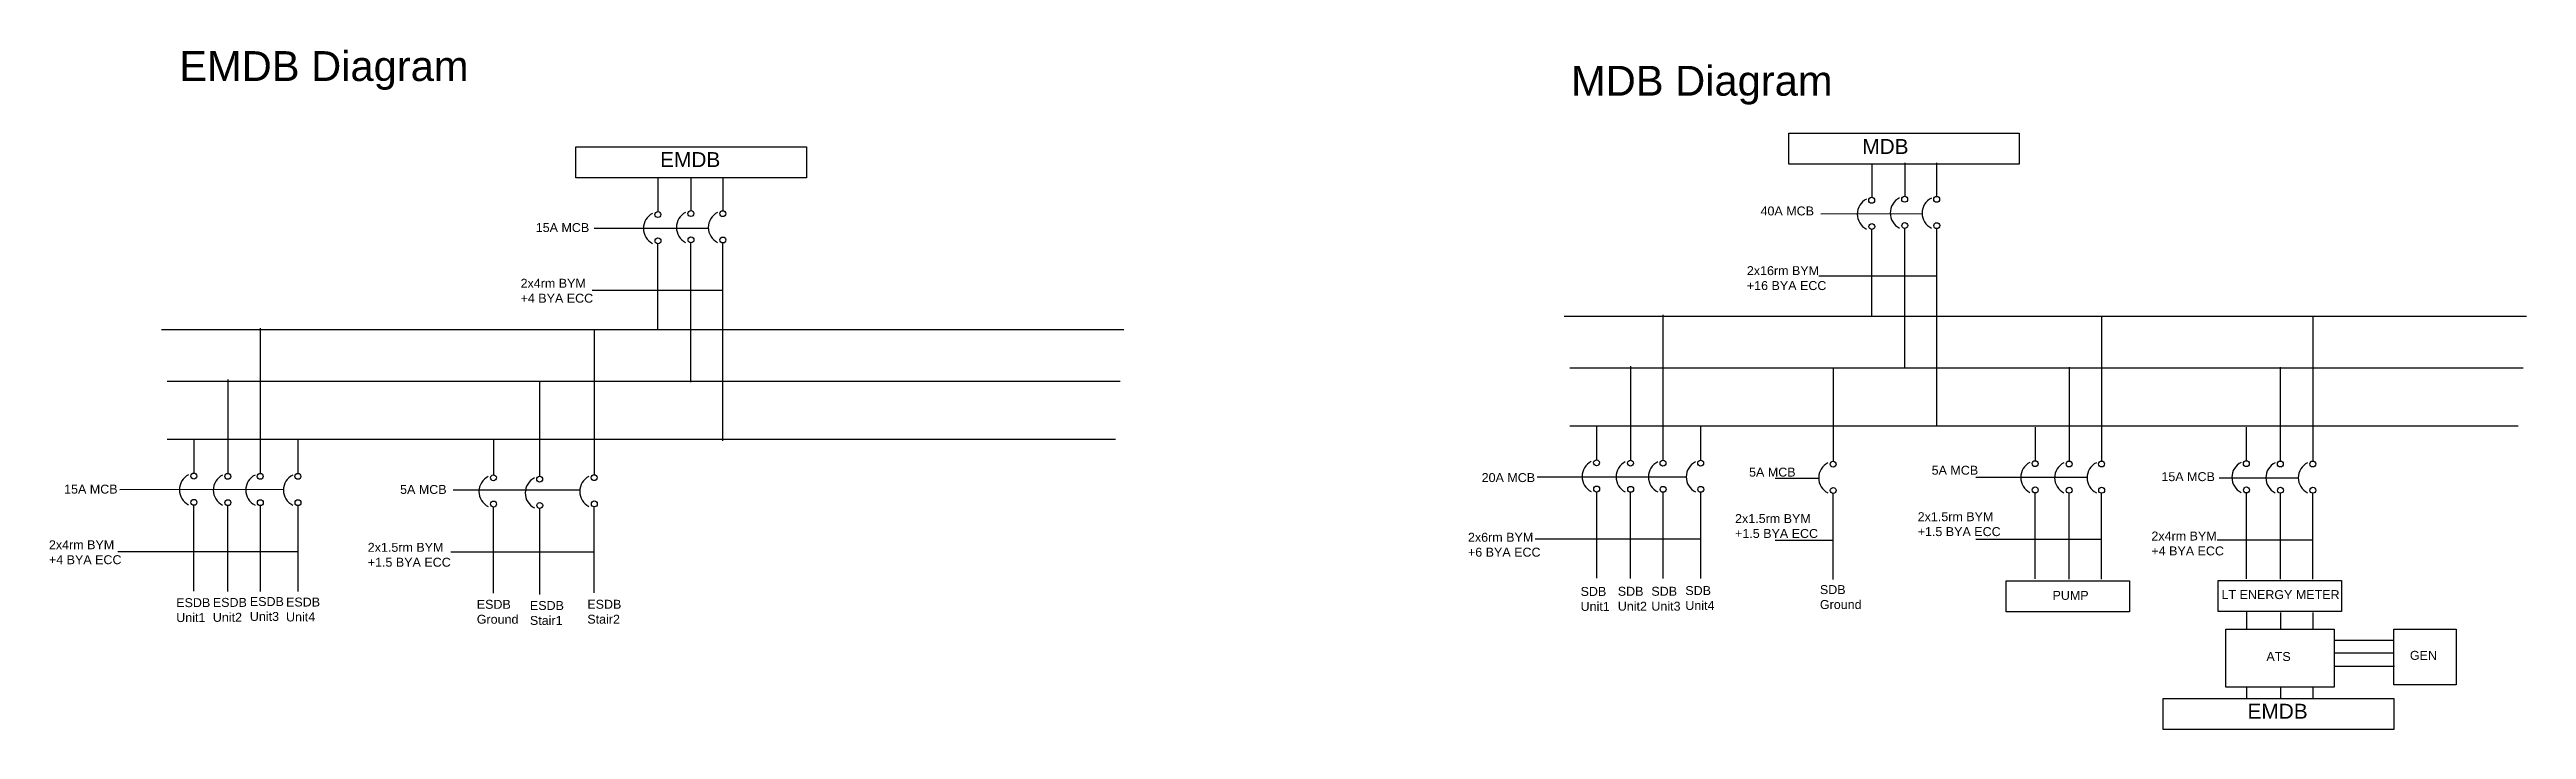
# Model space of a CAD drawing. Header units: inches. Extents: x 18 to 337, y -10 to 40.
# Drawn here: x 254.1 to 337.2, y 12.3 to 35.1 of the extents above; entities that cross this region are included whole.
import ezdxf

# ---------------------------------------------------------------- set-up
doc = ezdxf.new("R2010")
doc.units = ezdxf.units.IN
doc.header["$MEASUREMENT"] = 0
for name, color, linetype in [('B', 150, 'Continuous'), ('G', 82, 'Continuous'), ('R', 230, 'Continuous')]:
    doc.layers.add(name, color=color, linetype=linetype)
doc.styles.get("Standard").update_dxf_attribs({"font": 'arial.ttf'})

msp = doc.modelspace()

# ---------------------------------------------------------------- texts
at = {"attachment_point": 1}
for s, width, insert, char_height in [('EMDB Diagram', 11.78355, (258.483, 35.006), 1), ('MDB Diagram', 11.78355, (305.155, 34.513), 1), ('EMDB', 6.47203, (274.61, 31.621), 0.5), ('MDB', 6.47203, (314.922, 32.06), 0.5), ('\\pt0.9;15A MCB', 1.77949, (270.439, 29.241), 0.3), ('\\pt0.9;40A MCB', 1.77949, (311.51, 29.798), 0.3), ('\\pt0.9;2x16rm BYM\\P+16 BYA ECC', 4.04858, (311.051, 27.797), 0.3), ('\\pt0.9;2x4rm BYM\\P+4 BYA ECC', 4.04858, (269.93, 27.373), 0.3), ('\\pt0.9;20A MCB', 1.77949, (302.158, 20.859), 0.3), ('\\pt0.9;5A MCB', 1.77949, (311.125, 21.043), 0.3), ('\\pt0.9;5A MCB', 1.77949, (317.248, 21.106), 0.3), ('\\pt0.9;15A MCB', 1.77949, (324.952, 20.891), 0.3), ('\\pt0.9;15A MCB', 1.77949, (254.623, 20.473), 0.3), ('\\pt0.9;5A MCB', 1.77949, (265.889, 20.462), 0.3), ('\\pt0.9;2x1.5rm BYM\\P+1.5 BYA ECC', 4.04858, (310.656, 19.485), 0.3), ('\\pt0.9;2x1.5rm BYM\\P+1.5 BYA ECC', 4.04858, (316.779, 19.548), 0.3), ('\\pt0.9;2x4rm BYM\\P+4 BYA ECC', 4.04858, (254.114, 18.606), 0.3), ('\\pt0.9;2x1.5rm BYM\\P+1.5 BYA ECC', 4.04858, (264.805, 18.521), 0.3), ('\\pt0.9;2x6rm BYM\\P+6 BYA ECC', 4.04858, (301.699, 18.858), 0.3), ('\\pt0.9;2x4rm BYM\\P+4 BYA ECC', 4.04858, (324.617, 18.9), 0.3), ('ESDB\\PUnit1', 1.12697, (258.384, 16.666), 0.3), ('ESDB\\PUnit2', 1.12697, (259.61, 16.675), 0.3), ('ESDB\\PUnit3', 1.12697, (260.852, 16.704), 0.3), ('ESDB\\PUnit4', 1.12697, (262.065, 16.687), 0.3), ('ESDB\\PGround', 1.12697, (268.461, 16.61), 0.3), ('ESDB\\PStair2', 1.12697, (272.168, 16.612), 0.3), ('SDB\\PUnit1', 1.12697, (305.476, 17.042), 0.3), ('SDB\\PUnit2', 1.12697, (306.723, 17.047), 0.3), ('SDB\\PUnit3', 1.12697, (307.849, 17.047), 0.3), ('SDB\\PUnit4', 1.12697, (308.988, 17.072), 0.3), ('SDB\\PGround', 1.12697, (313.501, 17.104), 0.3), ('PUMP', 1.12697, (321.301, 16.91), 0.3), ('LT ENERGY METER', 4.19543, (326.97, 16.936), 0.3), ('ESDB\\PStair1', 1.12697, (270.243, 16.57), 0.3), ('ATS', 1.12697, (328.473, 14.86), 0.3), ('GEN', 1.12697, (333.285, 14.899), 0.3), ('EMDB', 6.47203, (327.84, 13.126), 0.5)]:
    msp.add_mtext_dynamic_manual_height_columns(s, width=width, gutter_width=10.405, heights=[0], dxfattribs=dict(at, insert=insert, char_height=char_height))

# ---------------------------------------------------------------- linework, layer by layer
for p, q in [((274.533, 30.749), (274.533, 29.621)), ((275.64, 30.783), (275.64, 29.655)), ((276.711, 30.78), (276.711, 29.652)), ((315.238, 31.23), (315.238, 30.102)), ((316.344, 31.263), (316.344, 30.135)), ((317.415, 31.26), (317.415, 30.132)), ((272.401, 29.072), (276.227, 29.073)), ((313.537, 29.557), (316.931, 29.558)), ((274.538, 25.661), (274.538, 28.55)), ((275.644, 23.904), (275.644, 28.584)), ((276.715, 21.939), (276.715, 28.58)), ((315.242, 26.141), (315.242, 29.03)), ((316.348, 24.385), (316.348, 29.064)), ((317.419, 22.419), (317.419, 29.061)), ((313.468, 27.478), (317.419, 27.478)), ((272.332, 26.992), (276.715, 26.993)), ((308.238, 26.163), (308.238, 21.29)), ((322.945, 26.134), (322.945, 21.26)), ((330.027, 26.134), (330.027, 21.26)), ((261.2, 25.719), (261.2, 20.845)), ((272.397, 25.675), (272.397, 20.802)), ((307.15, 24.444), (307.15, 21.29)), ((313.944, 24.381), (313.944, 21.254)), ((321.857, 24.415), (321.857, 21.26)), ((328.939, 24.415), (328.939, 21.26)), ((260.112, 24), (260.112, 20.845)), ((270.57, 23.906), (270.57, 20.751)), ((306.011, 22.429), (306.011, 21.301)), ((258.973, 21.985), (258.973, 20.856)), ((262.463, 21.974), (262.463, 20.845)), ((269.021, 21.969), (269.019, 20.798)), ((309.501, 22.418), (309.501, 21.29)), ((320.718, 22.399), (320.718, 21.271)), ((327.8, 22.399), (327.8, 21.271)), ((256.493, 20.315), (261.979, 20.316)), ((267.667, 20.296), (271.916, 20.297)), ((304.02, 20.731), (309.017, 20.732)), ((306.015, 17.34), (306.015, 20.229)), ((307.154, 17.329), (307.154, 20.218)), ((308.242, 17.329), (308.242, 20.218)), ((309.505, 17.329), (309.505, 20.218)), ((311.999, 20.687), (313.448, 20.688)), ((313.948, 17.293), (313.948, 20.183)), ((318.733, 20.721), (322.461, 20.722)), ((320.722, 17.311), (320.722, 20.2)), ((321.861, 17.3), (321.861, 20.189)), ((322.949, 17.3), (322.949, 20.189)), ((326.894, 20.702), (329.543, 20.703)), ((327.805, 17.311), (327.805, 20.2)), ((328.944, 17.3), (328.944, 20.189)), ((330.032, 17.3), (330.032, 20.189)), ((258.977, 16.896), (258.977, 19.785)), ((260.116, 16.885), (260.116, 19.774)), ((261.204, 16.885), (261.204, 19.774)), ((262.467, 16.885), (262.467, 19.774)), ((269.024, 16.838), (269.024, 19.727)), ((270.574, 16.791), (270.574, 19.68)), ((272.402, 16.841), (272.402, 19.73)), ((303.95, 18.651), (309.505, 18.652)), ((311.999, 18.608), (313.943, 18.608)), ((318.733, 18.642), (322.949, 18.643)), ((326.824, 18.623), (330.032, 18.623)), ((256.424, 18.235), (262.467, 18.236)), ((267.597, 18.216), (272.402, 18.218)), ((327.816, 15.632), (327.816, 16.2)), ((328.955, 15.632), (328.955, 16.189)), ((330.043, 15.632), (330.043, 16.189)), ((330.738, 15.264), (332.763, 15.264)), ((330.736, 14.832), (332.761, 14.832)), ((330.748, 14.391), (332.773, 14.391)), ((327.816, 13.311), (327.816, 13.68)), ((328.955, 13.3), (328.955, 13.68)), ((330.043, 13.3), (330.043, 13.68))]:
    msp.add_line(p, q)
for points in [[(271.787, 31.802), (279.514, 31.802), (279.514, 30.761), (271.787, 30.761)], [(312.46, 32.255), (320.187, 32.255), (320.187, 31.214), (312.46, 31.214)], [(319.749, 17.245), (323.886, 17.245), (323.886, 16.205), (319.749, 16.205)], [(326.86, 17.258), (330.997, 17.258), (330.997, 16.217), (326.86, 16.217)], [(327.11, 15.632), (330.744, 15.632), (330.744, 13.68), (327.11, 13.68)], [(332.742, 15.632), (334.833, 15.632), (334.833, 13.765), (332.742, 13.765)], [(325.017, 13.306), (332.744, 13.306), (332.744, 12.265), (325.017, 12.265)]]:
    msp.add_lwpolyline(points, close=True)
for centre in [(315.238, 30.006), (316.344, 30.04), (317.415, 30.037), (274.534, 29.526), (275.64, 29.56), (276.711, 29.556), (315.242, 29.126), (316.348, 29.159), (317.419, 29.156), (274.538, 28.645), (275.644, 28.679), (276.715, 28.676), (258.973, 20.761), (260.112, 20.75), (261.2, 20.75), (262.463, 20.75), (269.02, 20.703), (272.398, 20.706), (306.011, 21.205), (307.15, 21.194), (308.238, 21.194), (309.501, 21.194), (313.944, 21.159), (320.718, 21.176), (321.857, 21.165), (322.945, 21.165), (327.8, 21.176), (328.94, 21.165), (330.028, 21.165), (258.977, 19.88), (260.116, 19.869), (261.204, 19.869), (262.467, 19.869), (270.57, 20.656), (306.015, 20.325), (307.154, 20.314), (308.242, 20.314), (309.505, 20.314), (313.948, 20.278), (320.722, 20.295), (321.861, 20.284), (322.949, 20.284), (327.804, 20.295), (328.944, 20.284), (330.032, 20.284), (269.024, 19.822), (270.574, 19.775), (272.402, 19.826)]:
    msp.add_circle(centre, 0.0991)
for centre in [(315.318, 29.545), (316.424, 29.579), (317.495, 29.575), (274.614, 29.064), (275.72, 29.098), (276.791, 29.095), (259.053, 20.3), (260.192, 20.289), (261.28, 20.289), (262.544, 20.289), (306.091, 20.744), (307.231, 20.733), (308.318, 20.733), (309.582, 20.733), (314.025, 20.697), (320.799, 20.714), (321.938, 20.703), (323.026, 20.703), (327.881, 20.714), (329.02, 20.703), (330.108, 20.703), (269.1, 20.241), (270.65, 20.195), (272.478, 20.245)]:
    msp.add_arc(centre, 0.565, 116.86004, 243.13996)
at = {"layer": 'B'}
for p, q in [((305.12, 22.441), (336.92, 22.441)), ((258.082, 21.996), (289.882, 21.996))]:
    msp.add_line(p, q, dxfattribs=at)
at = {"layer": 'G'}
for p, q in [((305.12, 24.39), (337.079, 24.39)), ((258.082, 23.946), (290.041, 23.946))]:
    msp.add_line(p, q, dxfattribs=at)
at = {"layer": 'R'}
for p, q in [((304.928, 26.116), (337.194, 26.116)), ((257.89, 25.671), (290.156, 25.671))]:
    msp.add_line(p, q, dxfattribs=at)

msp.set_redraw_order([(e.dxf.handle, doc.entitydb.next_handle()) for e in msp.query("TEXT MTEXT ATTDEF DIMENSION ARC_DIMENSION")])  # texts and dimensions are drawn at this point

doc.saveas('drawing.dxf')
